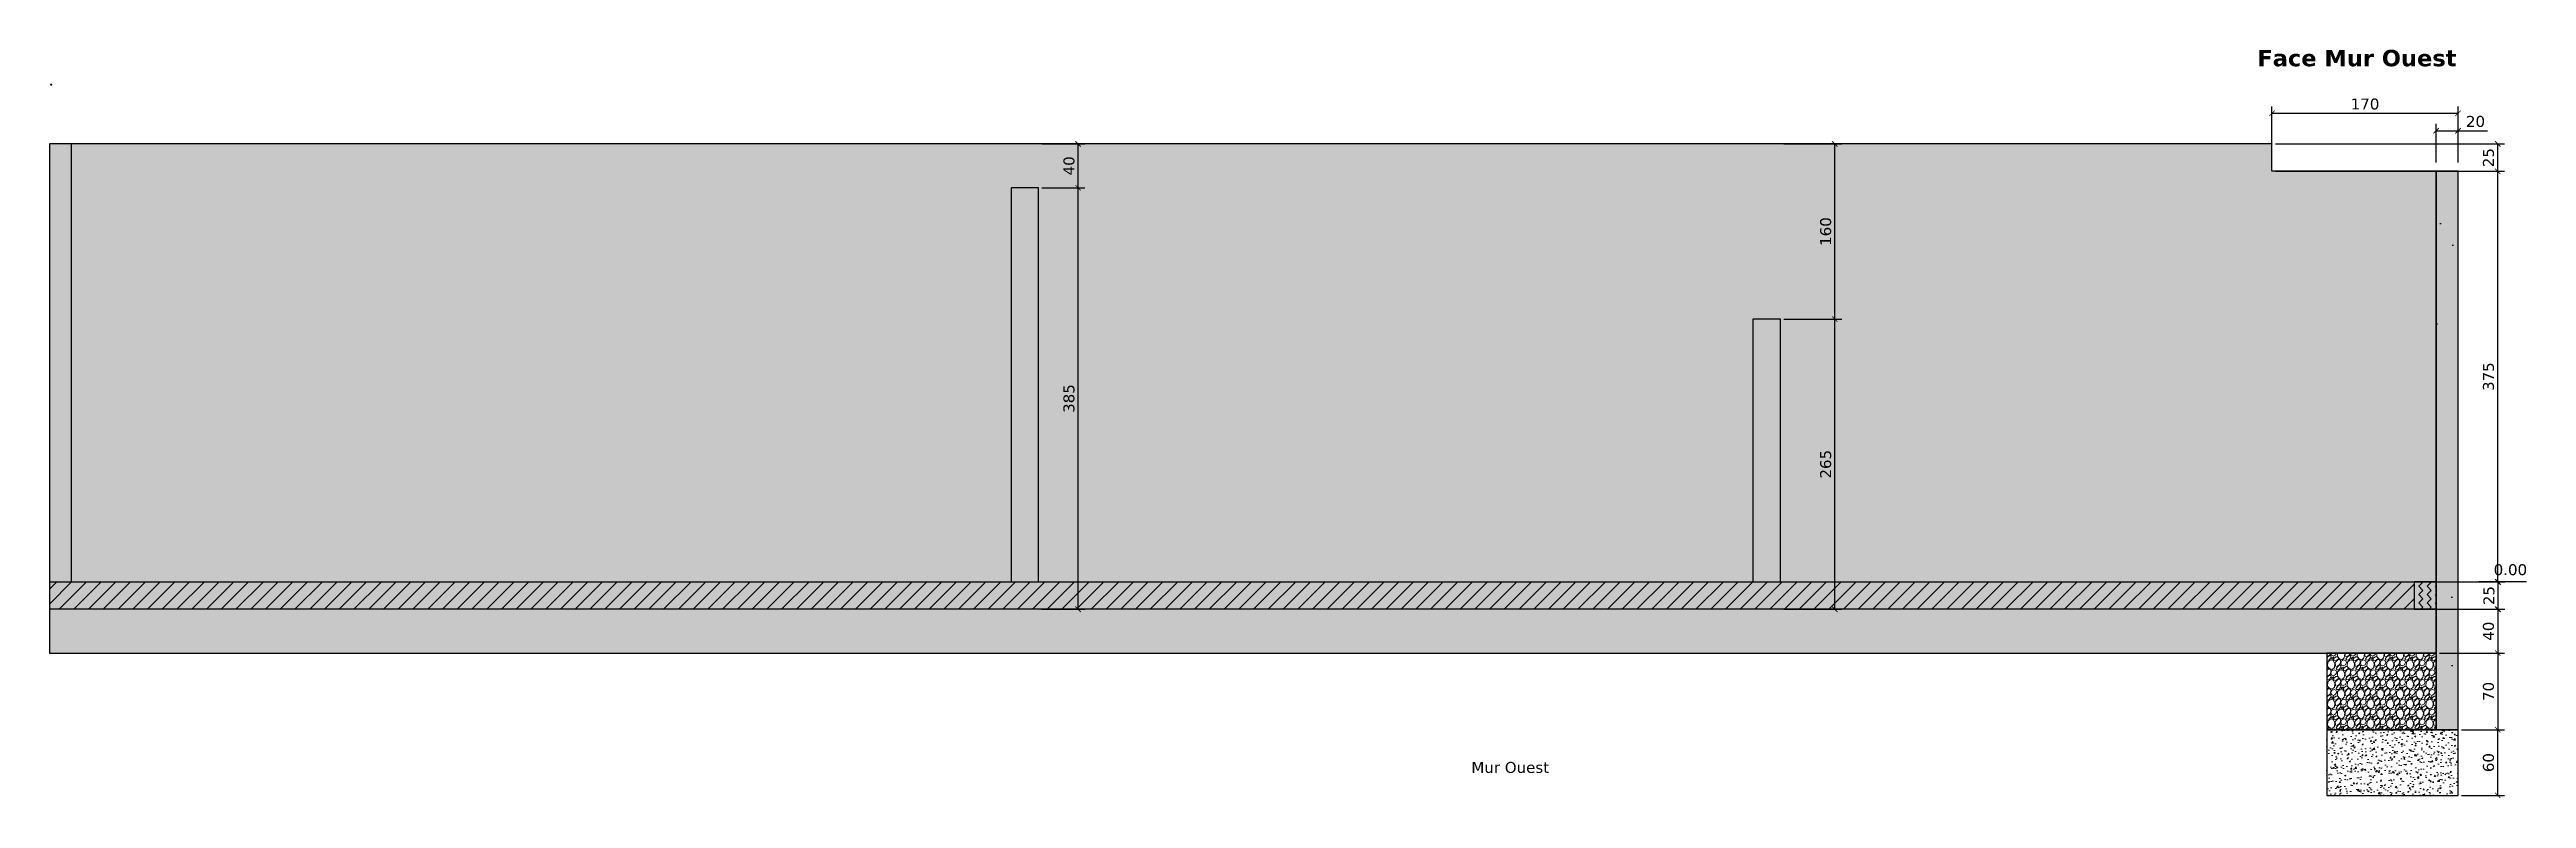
# Model space of a CAD drawing. Header units: centimetres. Extents: x -262314 to 1497847, y -126598 to 219599.
# Drawn here: x 5000 to 27624, y -1328 to 5512 of the extents above; entities that cross this region are included whole.
import ezdxf

# ---------------------------------------------------------------- set-up
doc = ezdxf.new("R2010")
doc.units = ezdxf.units.CM
doc.header["$PDMODE"] = 34
doc.header["$PDSIZE"] = 100
for name, color, linetype in [('Dimensions', 6, 'Continuous'), ('Gravier', 120, 'Continuous'), ('Isolant pourtour radier', 36, 'Continuous'), ('Misapor', 4, 'Continuous'), ('Mur de soutenement', 1, 'Continuous'), ('Title Block', 250, 'Continuous')]:
    doc.layers.add(name, color=color, linetype=linetype)
doc.layers.add('hatches', color=253, linetype='Continuous', lineweight=5)
doc.styles.add('Seb', font='Verdana.ttf')
doc.dimstyles.new('d', dxfattribs={"dimtxt": 1, "dimasz": 1, "dimexe": 1.25, "dimexo": 0.625, "dimtad": 1, "dimdec": 1, "dimlfac": 0.1, "dimtxsty": 'Seb', "dimblk": 'ARCHTICK', "dimblk1": 'ARCHTICK', "dimblk2": 'ARCHTICK', "dimcen": 2.5, "dimclrd": 256, "dimclre": 256, "dimadec": 0, "dimazin": 0, "dimtfac": 1, "dimtdec": 1, "dimtmove": 0, "dimatfit": 3, "dimldrblk": 'ARCHTICK', "dimfxl": 1, "dimlwd": -1, "dimlwe": -1, "dimarcsym": 0})
pattern_1 = [(50, (24800, 6e-14), (1821.85, -159.4), [190.5, -2095.5]), (355, (24800, 6e-14), (-352.4, 1910.6), [152.4, -1676.4]), (100.45, (24951.8, -13.3), (1469.4, 1751.2), [161.9, -1780.9]), (46.184, (24800, 508), (2710.8, -420.4), [285.75, -3143.25]), (96.636, (25026, 473), (2374, 2474.3), [242.9, -2671.4]), (351.184, (24800, 508), (2374, 2474.3), [228.6, -2514.6]), (21, (25054, 381), (1516.14, -1022.65), [190.5, -2095.5]), (326, (25054, 381), (618, 1841.9), [152.4, -1676.4]), (71.45, (25180.3, 295.8), (2134.16, 819.2), [161.9, -1780.9]), (37.5, (24800, 6e-14), (30.89, 845.55), [0, -1656.08, 0, -1701.8, 0, -1682.75]), (7.5, (24800, 6e-14), (668.2, 1001.8), [0, -970.28, 0, -1617.98, 0, -641.35]), (327.5, (24233.6, 6e-14), (1355.91, -57.29), [0, -635, 0, -1981.2, 0, -2628.9]), (317.5, (23979.6, 6e-14), (1481.3, 254.26), [0, -825.5, 0, -1315.72, 0, -1866.9])]

# ---------------------------------------------------------------- blocks, each defined once
blk = doc.blocks.new('_ArchTick')
at = {"color": 0, "linetype": 'ByBlock', "const_width": 0.15}
blk.add_lwpolyline([(-0.5, -0.5), (0.5, 0.5)], dxfattribs=at)
blk = doc.blocks.new('*D191')
at = {"layer": 'Defpoints', "color": 0}
for p in [(25300, 4650), (27362, 4650), (25300, 4400)]:
    blk.add_point(p, dxfattribs=at)
at = {"layer": 'Dimensions'}
for p, q in [((25331, 4650), (27424, 4650)), ((27362, 4400), (27362, 4650)), ((25331, 4400), (27424, 4400))]:
    blk.add_line(p, q, dxfattribs=at)
at = {"layer": 'Dimensions', "xscale": 50, "yscale": 50, "zscale": 50}
for p, rotation in [((27362, 4650), 90), ((27362, 4400), 270)]:
    blk.add_blockref('_ArchTick', p, dxfattribs=dict(at, rotation=rotation))
at = {"layer": 'Dimensions', "color": 0, "insert": (27278, 4525), "char_height": 100, "attachment_point": 5, "rotation": 90, "style": 'Seb'}
blk.add_mtext('25', dxfattribs=at)
blk = doc.blocks.new('*D192')
at = {"layer": 'Defpoints', "color": 0}
for p in [(27000, 4930), (25300, 4450), (27000, 4450)]:
    blk.add_point(p, dxfattribs=at)
at = {"layer": 'Dimensions'}
for p, q in [((25300, 4481), (25300, 4993)), ((27000, 4481), (27000, 4993)), ((25300, 4930), (27000, 4930))]:
    blk.add_line(p, q, dxfattribs=at)
at = {"layer": 'Dimensions', "xscale": 50, "yscale": 50, "zscale": 50, "rotation": 180}
blk.add_blockref('_ArchTick', (25300, 4930), dxfattribs=at)
at = {"layer": 'Dimensions', "xscale": 50, "yscale": 50, "zscale": 50}
blk.add_blockref('_ArchTick', (27000, 4930), dxfattribs=at)
at = {"layer": 'Dimensions', "color": 0, "insert": (26150, 5014), "char_height": 100, "attachment_point": 5, "style": 'Seb'}
blk.add_mtext('170', dxfattribs=at)
blk = doc.blocks.new('*D188')
at = {"layer": 'Defpoints', "color": 0}
for p in [(27000, 4400), (27362, 4400), (27000, 650)]:
    blk.add_point(p, dxfattribs=at)
at = {"layer": 'Dimensions'}
for p, q in [((27031, 4400), (27424, 4400)), ((27362, 650), (27362, 4400)), ((27031, 650), (27424, 650))]:
    blk.add_line(p, q, dxfattribs=at)
at = {"layer": 'Dimensions', "xscale": 50, "yscale": 50, "zscale": 50}
for p, rotation in [((27362, 4400), 90), ((27362, 650), 270)]:
    blk.add_blockref('_ArchTick', p, dxfattribs=dict(at, rotation=rotation))
at = {"layer": 'Dimensions', "color": 0, "insert": (27278, 2525), "char_height": 100, "attachment_point": 5, "rotation": 90, "style": 'Seb'}
blk.add_mtext('375', dxfattribs=at)
blk = doc.blocks.new('*D187')
at = {"layer": 'Defpoints', "color": 0}
for p in [(26580, 650), (27366, 650), (26580, 400)]:
    blk.add_point(p, dxfattribs=at)
at = {"layer": 'Dimensions'}
for p, q in [((26611, 650), (27428, 650)), ((27366, 400), (27366, 650)), ((26611, 400), (27428, 400))]:
    blk.add_line(p, q, dxfattribs=at)
at = {"layer": 'Dimensions', "xscale": 50, "yscale": 50, "zscale": 50}
for p, rotation in [((27366, 650), 90), ((27366, 400), 270)]:
    blk.add_blockref('_ArchTick', p, dxfattribs=dict(at, rotation=rotation))
at = {"layer": 'Dimensions', "color": 0, "insert": (27282, 525), "char_height": 100, "attachment_point": 5, "rotation": 90, "style": 'Seb'}
blk.add_mtext('25', dxfattribs=at)
blk = doc.blocks.new('*D186')
at = {"layer": 'Defpoints', "color": 0}
for p in [(26800, 400), (26800, 0), (27362, 0)]:
    blk.add_point(p, dxfattribs=at)
at = {"layer": 'Dimensions'}
for p, q in [((26831, 400), (27424, 400)), ((27362, 400), (27362, 0)), ((26831, 0), (27424, 0))]:
    blk.add_line(p, q, dxfattribs=at)
at = {"layer": 'Dimensions', "xscale": 50, "yscale": 50, "zscale": 50}
for p, rotation in [((27362, 400), 90), ((27362, 0), 270)]:
    blk.add_blockref('_ArchTick', p, dxfattribs=dict(at, rotation=rotation))
at = {"layer": 'Dimensions', "color": 0, "insert": (27278, 200), "char_height": 100, "attachment_point": 5, "rotation": 90, "style": 'Seb'}
blk.add_mtext('40', dxfattribs=at)
blk = doc.blocks.new('*D185')
at = {"layer": 'Defpoints', "color": 0}
for p in [(27000, 0), (27000, -700), (27362, -700)]:
    blk.add_point(p, dxfattribs=at)
at = {"layer": 'Dimensions'}
for p, q in [((27031, 0), (27424, 0)), ((27362, 0), (27362, -700)), ((27031, -700), (27424, -700))]:
    blk.add_line(p, q, dxfattribs=at)
at = {"layer": 'Dimensions', "xscale": 50, "yscale": 50, "zscale": 50}
for p, rotation in [((27362, 0), 90), ((27362, -700), 270)]:
    blk.add_blockref('_ArchTick', p, dxfattribs=dict(at, rotation=rotation))
at = {"layer": 'Dimensions', "color": 0, "insert": (27278, -350), "char_height": 100, "attachment_point": 5, "rotation": 90, "style": 'Seb'}
blk.add_mtext('70', dxfattribs=at)
blk = doc.blocks.new('*D190')
at = {"layer": 'Defpoints', "color": 0}
for p in [(27000, -700), (27362, -700), (27000, -1300)]:
    blk.add_point(p, dxfattribs=at)
at = {"layer": 'Dimensions'}
for p, q in [((27031, -700), (27424, -700)), ((27362, -1300), (27362, -700)), ((27031, -1300), (27424, -1300))]:
    blk.add_line(p, q, dxfattribs=at)
at = {"layer": 'Dimensions', "xscale": 50, "yscale": 50, "zscale": 50}
for p, rotation in [((27362, -700), 90), ((27362, -1300), 270)]:
    blk.add_blockref('_ArchTick', p, dxfattribs=dict(at, rotation=rotation))
at = {"layer": 'Dimensions', "color": 0, "insert": (27278, -1000), "char_height": 100, "attachment_point": 5, "rotation": 90, "style": 'Seb'}
blk.add_mtext('60', dxfattribs=at)
blk = doc.blocks.new('*D189')
at = {"layer": 'Defpoints', "color": 0}
for p in [(27000, 4771), (26800, 4450), (27000, 4450)]:
    blk.add_point(p, dxfattribs=at)
at = {"layer": 'Dimensions'}
for p, q in [((26800, 4481), (26800, 4834)), ((26800, 4771), (27000, 4771)), ((27000, 4481), (27000, 4834)), ((27000, 4771), (27268, 4771))]:
    blk.add_line(p, q, dxfattribs=at)
at = {"layer": 'Dimensions', "xscale": 50, "yscale": 50, "zscale": 50, "rotation": 180}
blk.add_blockref('_ArchTick', (26800, 4771), dxfattribs=at)
at = {"layer": 'Dimensions', "xscale": 50, "yscale": 50, "zscale": 50}
blk.add_blockref('_ArchTick', (27000, 4771), dxfattribs=at)
at = {"layer": 'Dimensions', "color": 0, "insert": (27159, 4855), "char_height": 100, "attachment_point": 5, "style": 'Seb'}
blk.add_mtext('20', dxfattribs=at)
blk = doc.blocks.new('*D208')
at = {"layer": 'Defpoints', "color": 0}
for p in [(20810, 3050), (21307, 3050), (20810, 400)]:
    blk.add_point(p, dxfattribs=at)
at = {"layer": 'Dimensions'}
for p, q in [((20841, 3050), (21370, 3050)), ((21307, 400), (21307, 3050)), ((20841, 400), (21370, 400))]:
    blk.add_line(p, q, dxfattribs=at)
at = {"layer": 'Dimensions', "xscale": 50, "yscale": 50, "zscale": 50}
for p, rotation in [((21307, 3050), 90), ((21307, 400), 270)]:
    blk.add_blockref('_ArchTick', p, dxfattribs=dict(at, rotation=rotation))
at = {"layer": 'Dimensions', "color": 0, "insert": (21224, 1725), "char_height": 100, "attachment_point": 5, "rotation": 90, "style": 'Seb'}
blk.add_mtext('265', dxfattribs=at)
blk = doc.blocks.new('*D209')
at = {"layer": 'Defpoints', "color": 0}
for p in [(20810, 4650), (21307, 4650), (20810, 3050)]:
    blk.add_point(p, dxfattribs=at)
at = {"layer": 'Dimensions'}
for p, q in [((20841, 4650), (21370, 4650)), ((21307, 3050), (21307, 4650)), ((20841, 3050), (21370, 3050))]:
    blk.add_line(p, q, dxfattribs=at)
at = {"layer": 'Dimensions', "xscale": 50, "yscale": 50, "zscale": 50}
for p, rotation in [((21307, 4650), 90), ((21307, 3050), 270)]:
    blk.add_blockref('_ArchTick', p, dxfattribs=dict(at, rotation=rotation))
at = {"layer": 'Dimensions', "color": 0, "insert": (21224, 3850), "char_height": 100, "attachment_point": 5, "rotation": 90, "style": 'Seb'}
blk.add_mtext('160', dxfattribs=at)
blk = doc.blocks.new('*D207')
at = {"layer": 'Defpoints', "color": 0}
for p in [(14034, 4250), (14395, 4250), (14034, 400)]:
    blk.add_point(p, dxfattribs=at)
at = {"layer": 'Dimensions'}
for p, q in [((14065, 4250), (14458, 4250)), ((14395, 400), (14395, 4250)), ((14065, 400), (14458, 400))]:
    blk.add_line(p, q, dxfattribs=at)
at = {"layer": 'Dimensions', "xscale": 50, "yscale": 50, "zscale": 50}
for p, rotation in [((14395, 4250), 90), ((14395, 400), 270)]:
    blk.add_blockref('_ArchTick', p, dxfattribs=dict(at, rotation=rotation))
at = {"layer": 'Dimensions', "color": 0, "insert": (14312, 2325), "char_height": 100, "attachment_point": 5, "rotation": 90, "style": 'Seb'}
blk.add_mtext('385', dxfattribs=at)
blk = doc.blocks.new('*D210')
at = {"layer": 'Defpoints', "color": 0}
for p in [(14034, 4650), (14395, 4650), (14034, 4250)]:
    blk.add_point(p, dxfattribs=at)
at = {"layer": 'Dimensions'}
for p, q in [((14065, 4650), (14458, 4650)), ((14395, 4250), (14395, 4650)), ((14065, 4250), (14458, 4250))]:
    blk.add_line(p, q, dxfattribs=at)
at = {"layer": 'Dimensions', "xscale": 50, "yscale": 50, "zscale": 50}
for p, rotation in [((14395, 4650), 90), ((14395, 4250), 270)]:
    blk.add_blockref('_ArchTick', p, dxfattribs=dict(at, rotation=rotation))
at = {"layer": 'Dimensions', "color": 0, "insert": (14312, 4450), "char_height": 100, "attachment_point": 5, "rotation": 90, "style": 'Seb'}
blk.add_mtext('40', dxfattribs=at)

msp = doc.modelspace()

# ---------------------------------------------------------------- hatches: boundary and pattern name
at = {"layer": 'hatches'}
h = msp.add_hatch(dxfattribs=at)
h.set_pattern_fill('AR-CONC', color=256, scale=0.7)
h.paths.add_polyline_path([(26800, 4400), (25300, 4400), (25300, 4650), (5000, 4650), (5000, 650), (26800, 650)])
h = msp.add_hatch(dxfattribs=at)
h.set_pattern_fill('AR-CONC', color=256, scale=0.7)
h.set_pattern_definition([(50, (24800, 6e-14), (127.5293, -11.1574), [13.335, -146.685]), (355, (24800, 6e-14), (-24.6704, 133.7398), [10.668, -117.3484]), (100.4514, (24810.63, -0.93), (102.859, 122.5824), [11.333, -124.6632]), (46.1842, (24800, 35.56), (189.7553, -29.4296), [20.0025, -220.0275]), (96.6356, (24815.81, 33.1), (166.183, 173.198), [16.9995, -186.995]), (351.184, (24800, 35.56), (166.183, 173.198), [16.002, -176.022]), (21, (24817.78, 26.67), (106.13, -71.5856), [13.335, -146.685]), (326, (24817.78, 26.67), (43.2614, 128.9316), [10.668, -117.348]), (71.4514, (24826.62, 20.7), (149.3915, 57.346), [11.333, -124.663]), (37.5, (24800, 6e-14), (2.16202, 59.18853), [0, -115.9256, 0, -119.126, 0, -117.7925]), (7.5, (24800, 6e-14), (46.7738, 70.1264), [0, -67.9196, 0, -113.2586, 0, -44.8945]), (327.5, (24760.35, 6e-14), (94.9134, -4.0101), [0, -44.45, 0, -138.684, 0, -184.023]), (317.5, (24742.57, 6e-14), (103.6904, 17.7985), [0, -57.785, 0, -92.1004, 0, -130.683])])
h.paths.add_polyline_path([(27000, 4400), (26800, 4400), (26800, -700), (27000, -700)])
h = msp.add_hatch(dxfattribs=at)
h.set_pattern_fill('ANSI31', color=256, scale=30)
h.set_pattern_definition([(45, (8593, -2e-05), (-67.3519, 67.3519), [])])
h.paths.add_polyline_path([(26600, 650), (5000, 650), (5000, 400), (26600, 400)])
h = msp.add_hatch(dxfattribs=at)
h.set_pattern_fill('HONEY', color=256, scale=10, angle=45)
h.paths.add_polyline_path([(5000, 0), (26800, 0), (26800, 400), (5000, 400)])
h = msp.add_hatch(dxfattribs=at)
h.set_pattern_fill('GRAVEL', color=256, scale=5, angle=45)
h.paths.add_polyline_path([(25800, -700), (26800, -700), (26800, 0), (25800, 0)])
h = msp.add_hatch(dxfattribs=at)
h.set_pattern_fill('AR-CONC', color=256, scale=0.7)
h.set_pattern_definition([(50, (24800, 100), (127.5293, -11.1574), [13.335, -146.685]), (355, (24800, 100), (-24.6704, 133.74), [10.668, -117.3484]), (100.4514, (24810.63, 99.07), (102.859, 122.5824), [11.333, -124.663]), (46.184, (24800, 135.56), (189.755, -29.43), [20.003, -220.028]), (96.6356, (24815.81, 133.1), (166.183, 173.198), [17, -186.995]), (351.184, (24800, 135.56), (166.183, 173.198), [16.002, -176.022]), (21, (24817.78, 126.67), (106.13, -71.5856), [13.335, -146.685]), (326, (24817.78, 126.67), (43.2614, 128.9316), [10.668, -117.348]), (71.4514, (24826.62, 120.7), (149.3915, 57.346), [11.333, -124.663]), (37.5, (24800, 100), (2.162, 59.1885), [0, -115.9256, 0, -119.126, 0, -117.7925]), (7.5, (24800, 100), (46.7738, 70.1264), [0, -67.9196, 0, -113.2586, 0, -44.8945]), (327.5, (24760.35, 100), (94.9134, -4.0101), [0, -44.45, 0, -138.684, 0, -184.023]), (317.5, (24742.57, 100), (103.6904, 17.7985), [0, -57.785, 0, -92.1004, 0, -130.683])])
h.paths.add_polyline_path([(27000, -700), (25800, -700), (25800, -1300), (27000, -1300)])
at = {"layer": 'Isolant pourtour radier'}
h = msp.add_hatch(dxfattribs=at)
h.set_pattern_fill('ZIGZAG', color=256, scale=17, angle=45)
h.set_pattern_definition([(45, (0, 0), (7e-15, 76.33218), [53.975, -53.975]), (135, (38.166, 38.166), (-76.33218, 7e-15), [53.975, -53.975])])
h.paths.add_polyline_path([(26800, 650), (26600, 650), (26600, 400), (26800, 400)])
at = {"layer": 'Mur de soutenement'}
h = msp.add_hatch(dxfattribs=at)
h.set_pattern_fill('AR-CONC', color=256, scale=0.7)
h.paths.add_polyline_path([(26800, 4400), (25300, 4400), (25300, 4650), (5000, 4650), (5000, 0), (26800, 0)])
h = msp.add_hatch(dxfattribs=at)
h.set_pattern_fill('AR-CONC', color=256, scale=0.7)
h.paths.add_polyline_path([(26800, 4400), (25300, 4400), (25300, 4650), (5000, 4650), (5000, 0), (26800, 0)])
h = msp.add_hatch(dxfattribs=at)
h.set_pattern_fill('AR-CONC', color=256, scale=0.7)
h.paths.add_polyline_path([(26800, 4400), (25300, 4400), (25300, 4650), (5000, 4650), (5000, 0), (26800, 0)])
h = msp.add_hatch(dxfattribs=at)
h.set_pattern_fill('AR-CONC', color=256, scale=0.7)
h.paths.add_polyline_path([(26800, 4400), (25300, 4400), (25300, 4650), (5000, 4650), (5000, 0), (26800, 0)])
h = msp.add_hatch(dxfattribs=at)
h.set_pattern_fill('AR-CONC', color=256, scale=10)
h.set_pattern_definition(pattern_1)
h.paths.add_polyline_path([(27000, 4450), (26800, 4450), (26800, -800), (27000, -800)])
h = msp.add_hatch(dxfattribs=at)
h.set_pattern_fill('AR-CONC', color=256, scale=10)
h.set_pattern_definition(pattern_1)
h.paths.add_polyline_path([(27000, 4450), (26800, 4450), (26800, -800), (27000, -800)])
h = msp.add_hatch(dxfattribs=at)
h.set_pattern_fill('AR-CONC', color=256, scale=10)
h.set_pattern_definition(pattern_1)
h.paths.add_polyline_path([(26800, -800), (26800, 4450), (27000, 4450), (27000, -800)])

# ---------------------------------------------------------------- linework, layer by layer
at = {"layer": 'Gravier'}
msp.add_lwpolyline([(25800, -700), (26800, -700), (26800, 0), (25800, 0)], close=True, dxfattribs=at)
at = {"layer": 'Isolant pourtour radier'}
msp.add_lwpolyline([(26800, 650), (26600, 650), (26600, 400), (26800, 400)], close=True, dxfattribs=at)
at = {"layer": 'Misapor'}
msp.add_lwpolyline([(5000, 0), (26800, 0), (26800, 400), (5000, 400)], close=True, dxfattribs=at)
at = {"layer": 'Mur de soutenement'}
for points in [[(26800, 4400), (25300, 4400), (25300, 4650), (5000, 4650), (5000, 0), (26800, 0)], [(26800, 4400), (25300, 4400), (25300, 4650), (5000, 4650), (5000, 650), (26800, 650)], [(5000, 650), (5200, 650), (5200, 4650), (5000, 4650)], [(27000, 4400), (26800, 4400), (26800, -700), (27000, -700)], [(27000, 4400), (26800, 4400), (26800, -700), (27000, -700)], [(27000, -700), (25800, -700), (25800, -1300), (27000, -1300)]]:
    msp.add_lwpolyline(points, close=True, dxfattribs=at)
for points in [[(13783.78, 4250), (13783.78, 650), (14033.78, 650), (14033.78, 4250), (13783.78, 4250)], [(20559.59, 3050), (20559.59, 650), (20809.59, 650), (20809.59, 3050), (20559.59, 3050)]]:
    msp.add_lwpolyline(points, dxfattribs=at)
at = {"layer": 'Title Block'}
msp.add_line((27624.5, 650), (27190.1, 650), dxfattribs=at)
msp.add_lwpolyline([(5009.5, 5191), (5021.5, 5191), (5021.5, 5194), (5009.5, 5194)], close=True, dxfattribs=at)

# ---------------------------------------------------------------- texts
at = {"layer": 'Title Block', "style": 'Seb'}
for s, p in [('0.00', (27325, 712)), ('Mur Ouest', (17987.03, -1094.21))]:
    msp.add_text(s, height=100, dxfattribs=at).set_placement(p)
at = {"layer": 'Title Block', "insert": (25166.5, 5509.5), "char_height": 150, "attachment_point": 1, "style": 'Seb'}
msp.add_mtext_dynamic_manual_height_columns('{\\fVerdana|b1|i0|c0|p34;Face Mur Ouest}', width=2687, gutter_width=500, heights=[0], dxfattribs=at)

# ---------------------------------------------------------------- dimensions: what is measured, and where the dimension line sits
at = {"layer": 'Dimensions'}
for base, p1, picture, middle in [((27000, 4930.5), (25300, 4450), '*D192', (26150, 5014.13)), ((27000, 4771), (26800, 4450), '*D189', (27159.15, 4854.63))]:
    dim = msp.add_linear_dim(base=base, p1=p1, p2=(27000, 4450), dimstyle='d', override={"dimtxt": 2, "dimasz": 1}, dxfattribs=at)
    dim.commit()
    dim.dimension.update_dxf_attribs({"geometry": picture, "text_midpoint": middle})
for base, p1, p2, override, picture, middle in [((14395.34, 4650), (14033.78, 4250), (14033.78, 4650), {"dimtxt": 2}, '*D210', (14311.7, 4450)), ((21307.46, 4650), (20809.59, 3050), (20809.59, 4650), {"dimtxt": 2}, '*D209', (21223.83, 3850)), ((14395.34, 4250), (14033.78, 400), (14033.78, 4250), {"dimtxt": 2}, '*D207', (14311.7, 2325)), ((21307.46, 3050), (20809.59, 400), (20809.59, 3050), {"dimtxt": 2}, '*D208', (21223.83, 1725)), ((27362, -700), (27000, -1300), (27000, -700), {"dimscale": 0, "dimtxt": 2}, '*D190', (27278.37, -1000))]:
    dim = msp.add_linear_dim(base=base, p1=p1, p2=p2, angle=90, dimstyle='d', override=override, dxfattribs=at)
    dim.commit()
    dim.dimension.update_dxf_attribs({"geometry": picture, "text_midpoint": middle})
for base, p1, p2, override, picture, middle in [((27362, 4650), (25300, 4400), (25300, 4650), {"dimtxt": 2}, '*D191', (27362, 4525)), ((27362, 4400), (27000, 650), (27000, 4400), {"dimscale": 0, "dimtxt": 2, "dimasz": 1}, '*D188', (27362, 2525)), ((27365.75, 650), (26580, 400), (26580, 650), {"dimtxt": 2, "dimasz": 1}, '*D187', (27365.75, 525)), ((27362, 0), (26800, 400), (26800, 0), {"dimtxt": 2, "dimasz": 1}, '*D186', (27362, 200)), ((27362, -700), (27000, 0), (27000, -700), {"dimtxt": 2, "dimasz": 1}, '*D185', (27362, -350))]:
    dim = msp.add_linear_dim(base=base, p1=p1, p2=p2, angle=90, dimstyle='d', override=override, dxfattribs=at)
    dim.commit()
    dim.dimension.update_dxf_attribs({"geometry": picture, "text_midpoint": middle, "dimtype": 160})

doc.saveas('drawing.dxf')
